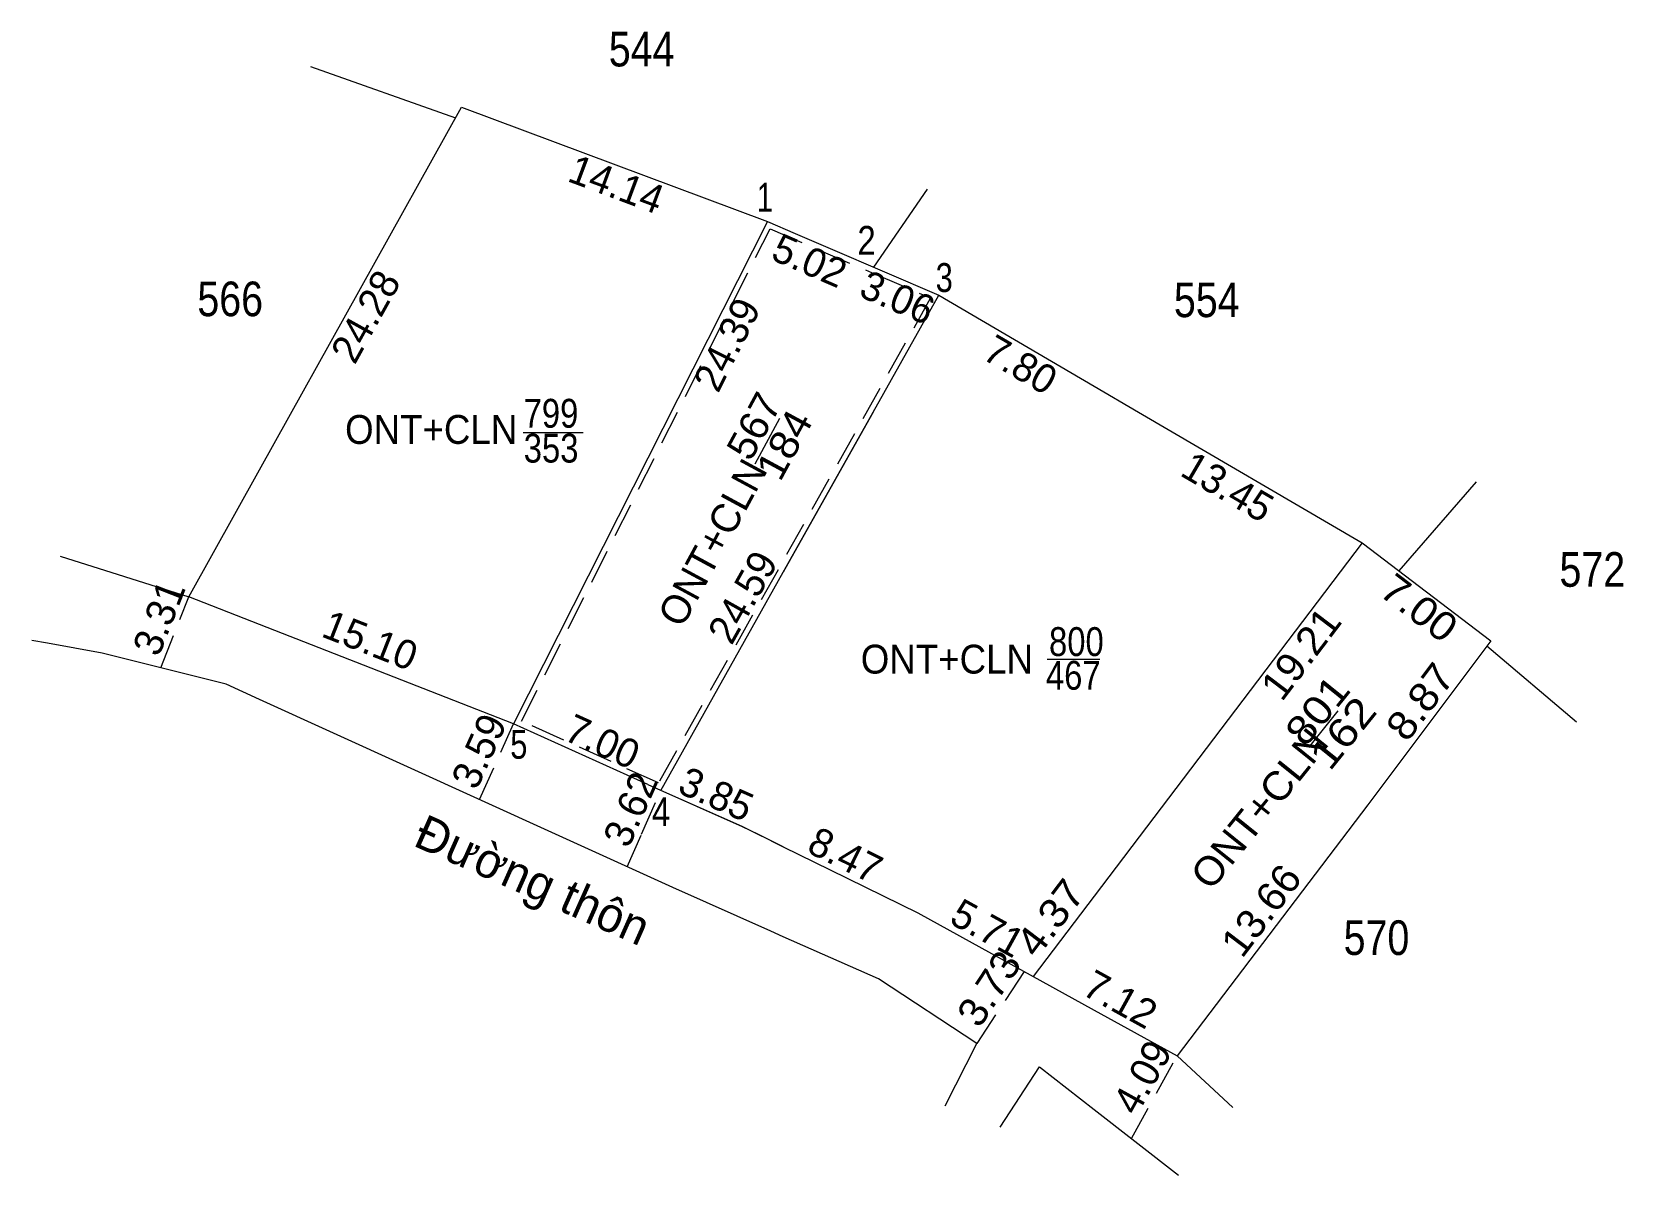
# Model space of a CAD drawing. Header units: metres. Extents: x 541793 to 542638, y 1835265 to 1835636.
# Drawn here: x 542106.4 to 542175.3, y 1835301.6 to 1835351.2 of the extents above; entities that cross this region are included whole.
import ezdxf
from ezdxf.enums import TextEntityAlignment as Align

# ---------------------------------------------------------------- set-up
doc = ezdxf.new("R2010")
doc.units = ezdxf.units.M
doc.header["$LTSCALE"] = 0.5
doc.linetypes.add('MEDIUM_DASHED', pattern=[4.5, 3, -1.5])
doc.layers.add('3', color=7, linetype='Continuous', lineweight=13)

msp = doc.modelspace()

# ---------------------------------------------------------------- texts
at = {"layer": '3', "width": 0.85}
for s, height, p in [('544', 1.5, (542132.775, 1835349.67)), ('566', 1.5, (542114.96, 1835338.85)), ('554', 1.5, (542157.245, 1835338.81)), ('799', 1.25, (542128.85, 1835334.02)), ('353', 1.25, (542128.855, 1835332.51)), ('572', 1.5, (542173.94, 1835327.13)), ('800', 1.25, (542151.6, 1835324.13)), ('467', 1.25, (542151.465, 1835322.67)), ('570', 1.5, (542164.595, 1835311.18))]:
    msp.add_text(s, height=height, dxfattribs=at).set_placement(p, align=Align.CENTER)
at = {"layer": '3'}
for s, height, rotation, p in [('14.14', 1.25, 339.501, (542131.4661, 1835343.9836)), ('5.02', 1.25, 336.652, (542139.8023, 1835340.6886)), ('24.28', 1.25, 60.89, (542121.369, 1835338.536)), ('3.06', 1.25, 336.703, (542143.6128, 1835339.09)), ('24.39', 1.25, 63.214, (542137.0258, 1835337.3433)), ('7.80', 1.25, 329.654, (542148.8692, 1835336.2147)), ('13.45', 1.25, 329.679, (542157.8395, 1835330.9225)), ('24.59', 1.25, 60.715, (542137.694, 1835326.3793)), ('3.31', 1.25, 68.552, (542112.4581, 1835325.5615)), ('15.10', 1.25, 338.6, (542120.797, 1835324.2288)), ('3.59', 1.25, 65.649, (542126.3013, 1835319.7573)), ('7.00', 1.25, 335.705, (542130.8279, 1835319.8558)), ('3.62', 1.25, 66.198, (542132.8661, 1835317.2428)), ('3.85', 1.25, 336.098, (542135.7568, 1835317.5778)), ('Đường thôn', 1.5, 336.038, (542127.7604, 1835313.7431)), ('8.47', 1.25, 333.737, (542141.3234, 1835314.9432)), ('5.71', 1.25, 331.189, (542147.4638, 1835311.7994)), ('7.12', 1.25, 331.094, (542153.2079, 1835308.7163)), ('4.09', 1.25, 61.054, (542155.0021, 1835305.5925))]:
    msp.add_text(s, height=height, rotation=rotation, dxfattribs=at).set_placement(p, align=Align.CENTER)
for s, width, p in [(' 1', 0.75, (542138.46, 1835343.38)), (' 2', 0.85, (542142.91, 1835341.51)), (' 3', 0.8, (542146.25, 1835339.9)), ('ONT+CLN', 0.95, (542127.39, 1835333.32)), ('ONT+CLN', 0.95, (542149.72, 1835323.37)), (' 5', 0.8, (542127.83, 1835319.68)), (' 4', 0.85, (542134.01, 1835316.76))]:
    msp.add_text(s, height=1.25, dxfattribs=dict(at, width=width)).set_placement(p, align=Align.RIGHT)
for s, rotation, width, p in [('567', 61.552, 1.05, (542138.1891, 1835333.7973)), ('184', 61.552, 1.1, (542139.5026, 1835332.9823)), ('7.00', 322.671, 1.1, (542166.066, 1835325.7192)), ('19.21', 52.808, 1.05, (542161.821, 1835323.8572)), ('8.87', 53.156, 1.1, (542166.9891, 1835321.7802)), ('801', 51.178, 1.15, (542162.5245, 1835321.3832)), ('162', 51.178, 1.2, (542163.6248, 1835320.4032)), ('13.66', 52.795, 1.05, (542160.0995, 1835312.7371)), ('4.37', 52.815, 1.1, (542150.9707, 1835312.4173)), ('3.73', 56.693, 1.05, (542148.3369, 1835309.3868))]:
    msp.add_text(s, height=1.25, rotation=rotation, dxfattribs=dict(at, width=width)).set_placement(p, align=Align.CENTER)
msp.add_text('ONT+CLN', height=1.25, rotation=61.552, dxfattribs=at).set_placement((542138.2646, 1835332.1946), align=Align.RIGHT)
at = {"layer": '3', "width": 1.05}
msp.add_text('ONT+CLN', height=1.25, rotation=51.178, dxfattribs=at).set_placement((542162.5938, 1835320.3365), align=Align.RIGHT)

# ---------------------------------------------------------------- linework, layer by layer
at = {"layer": '3'}
for p, q in [((542118.44, 1835349.67), (542124.72, 1835347.44)), ((542124.98, 1835347.91), (542138.22, 1835342.96)), ((542142.83, 1835340.97), (542145.16, 1835344.36)), ((542138.22, 1835342.96), (542127.23, 1835321.19)), ((542138.22, 1835342.96), (542139.42, 1835342.44)), ((542139.42, 1835342.44), (542140.94, 1835341.79)), ((542140.94, 1835341.79), (542145.64, 1835339.76)), ((542142.8, 1835334.7), (542145.64, 1835339.76)), ((542145.64, 1835339.76), (542152.37, 1835335.82)), ((542142.8, 1835334.7), (542138.91, 1835327.76)), ((542138.91, 1835327.76), (542142.8, 1835334.7)), ((542137.69, 1835332.45), (542138.76, 1835334.43)), ((542127.64, 1835333.81), (542130.24, 1835333.81)), ((542165.57, 1835327.82), (542168.92, 1835331.67)), ((542107.59, 1835328.45), (542113.17, 1835326.7)), ((542116.23, 1835325.5), (542113.17, 1835326.7)), ((542127.23, 1835321.19), (542116.23, 1835325.5)), ((542107.05, 1835324.68), (542106.37, 1835324.8)), ((542109.41, 1835324.25), (542107.05, 1835324.68)), ((542114.79, 1835322.91), (542109.41, 1835324.25)), ((542169.37, 1835324.57), (542173.25, 1835321.28)), ((542150.33, 1835323.99), (542152.37, 1835323.99)), ((542152.37, 1835323.99), (542152.61, 1835323.99)), ((542116.23, 1835322.25), (542114.79, 1835322.91)), ((542129.05, 1835316.41), (542116.23, 1835322.25)), ((542161.66, 1835320.17), (542162.93, 1835321.75)), ((542133.04, 1835318.56), (542127.23, 1835321.19)), ((542133.04, 1835318.56), (542137.13, 1835316.75)), ((542137.13, 1835316.75), (542137.82, 1835316.41)), ((542134.12, 1835314.1), (542129.05, 1835316.41)), ((542140.94, 1835314.87), (542144.73, 1835313)), ((542138.37, 1835312.21), (542134.12, 1835314.1)), ((542144.73, 1835313), (542152.37, 1835308.79)), ((542138.91, 1835311.97), (542138.37, 1835312.21)), ((542143.03, 1835310.14), (542138.91, 1835311.97)), ((542152.37, 1835308.79), (542155.96, 1835306.81)), ((542155.96, 1835306.81), (542158.37, 1835304.57)), ((542152.37, 1835304.49), (542156.02, 1835301.64))]:
    msp.add_line(p, q, dxfattribs=at)
at = {"layer": '3', "linetype": 'MEDIUM_DASHED'}
for p, q in [((542111.96, 1835323.62), (542113.17, 1835326.7)), ((542125.75, 1835317.92), (542127.23, 1835321.19)), ((542132.77, 1835316.41), (542133.61, 1835318.31)), ((542132.15, 1835315), (542132.77, 1835316.41)), ((542149.34, 1835310.46), (542147.29, 1835307.34)), ((542153.98, 1835303.23), (542155.96, 1835306.81))]:
    msp.add_line(p, q, dxfattribs=at)
at = {"layer": '3'}
for points in [[(542113.17, 1835326.7), (542116.23, 1835332.19), (542124.98, 1835347.91)], [(542142.8, 1835334.7), (542145.64, 1835339.76), (542152.37, 1835335.82), (542154.29, 1835334.7)], [(542152.37, 1835335.82), (542154.29, 1835334.7), (542163.98, 1835329.03)], [(542163.98, 1835329.03), (542152.37, 1835313.73), (542149.73, 1835310.25)], [(542163.98, 1835329.03), (542169.54, 1835324.79), (542164.22, 1835317.69), (542155.96, 1835306.81)], [(542138.91, 1835315.87), (542137.13, 1835316.75), (542133.61, 1835318.31), (542138.91, 1835327.76)], [(542137.82, 1835316.41), (542138.91, 1835315.87), (542140.94, 1835314.87)], [(542145.92, 1835304.65), (542147.29, 1835307.34), (542143.03, 1835310.14)], [(542148.3, 1835303.72), (542150, 1835306.34), (542152.37, 1835304.49)]]:
    msp.add_lwpolyline(points, dxfattribs=at)
at = {"layer": '3', "linetype": 'MEDIUM_DASHED'}
msp.add_lwpolyline([(542138.34, 1835342.64), (542142.73, 1835340.74), (542145.29, 1835339.64), (542133.5, 1835318.63), (542127.57, 1835321.31)], close=True, dxfattribs=at)

msp.set_redraw_order([(e.dxf.handle, doc.entitydb.next_handle()) for e in msp.query("TEXT MTEXT ATTDEF DIMENSION ARC_DIMENSION")])  # texts and dimensions are drawn at this point

doc.saveas('drawing.dxf')
